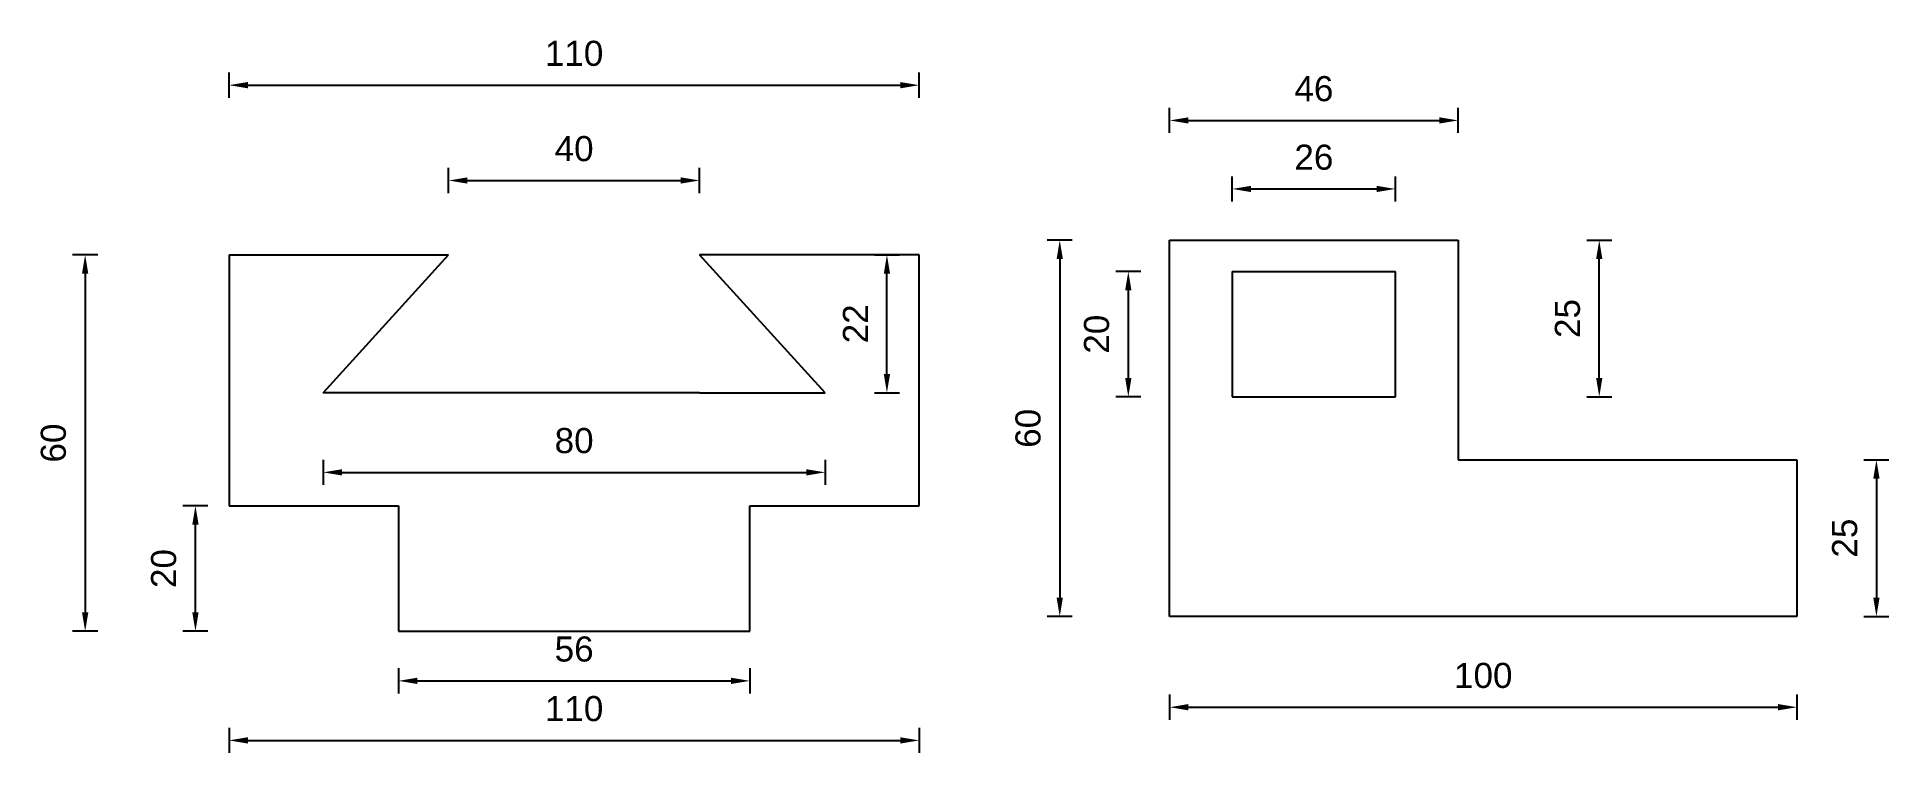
# Model space of a CAD drawing. Header units: millimetres. Extents: x 2100 to 32787, y 24082 to 35493.
# Drawn here: x 3776.9 to 4072.1, y 27564.6 to 27678.7 of the extents above; entities that cross this region are included whole.
import ezdxf

# ---------------------------------------------------------------- set-up
doc = ezdxf.new("R2010")
doc.units = ezdxf.units.MM
doc.linetypes.add('HIDDEN2', pattern=[4.7625, 3.175, -1.5875])
doc.layers.get('Defpoints').update_dxf_attribs({"color": 231, "linetype": 'HIDDEN2'})
doc.layers.add('ÖLÇÜ', color=181, linetype='Continuous')
doc.styles.get("Standard").update_dxf_attribs({"font": 'arial.ttf'})
doc.dimstyles.new('ISO-25', dxfattribs={"dimtxt": 4, "dimasz": 3, "dimexe": 2, "dimexo": 0.625, "dimgap": 3, "dimtad": 1, "dimtxsty": 'Standard', "dimcen": 2.5, "dimadec": 0, "dimazin": 0, "dimtfac": 1, "dimtix": 1, "dimtmove": 0, "dimatfit": 0, "dimfxl": 2, "dimfxlon": 1, "dimarcsym": 0})

msp = doc.modelspace()

# ---------------------------------------------------------------- blocks, each defined once
blk = doc.blocks.new('*D1596')
at = {"layer": 'Defpoints', "color": 0, "lineweight": 70, "transparency": 16777216}
for p in [(3882.5, 27655.86), (3842.5, 27644.01), (3882.5, 27644.01)]:
    blk.add_point(p, dxfattribs=at)
at = {"layer": 'ÖLÇÜ', "color": 0, "lineweight": -2, "transparency": 16777216}
for p, q in [((3842.5, 27653.86), (3842.5, 27657.86)), ((3882.5, 27653.86), (3882.5, 27657.86)), ((3845.5, 27655.86), (3879.5, 27655.86))]:
    blk.add_line(p, q, dxfattribs=at)
at = {"layer": 'ÖLÇÜ', "color": 0, "lineweight": 70, "transparency": 16777216}
for points in [[(3845.5, 27656.36), (3845.5, 27655.36), (3842.5, 27655.86)], [(3879.5, 27656.36), (3879.5, 27655.36), (3882.5, 27655.86)]]:
    blk.add_solid(points, dxfattribs=at)
at = {"layer": 'ÖLÇÜ', "color": 0, "transparency": 16777216, "insert": (3862.5, 27660.91), "char_height": 4, "attachment_point": 5}
blk.add_mtext('40', dxfattribs=at)
blk = doc.blocks.new('*D1597')
at = {"layer": 'Defpoints', "color": 0, "lineweight": 70, "transparency": 16777216}
for p in [(3917.5, 27671.05), (3807.5, 27644.01), (3917.5, 27644.01)]:
    blk.add_point(p, dxfattribs=at)
at = {"layer": 'ÖLÇÜ', "color": 0, "lineweight": -2, "transparency": 16777216}
for p, q in [((3807.5, 27669.05), (3807.5, 27673.05)), ((3917.5, 27669.05), (3917.5, 27673.05)), ((3810.5, 27671.05), (3914.5, 27671.05))]:
    blk.add_line(p, q, dxfattribs=at)
at = {"layer": 'ÖLÇÜ', "color": 0, "lineweight": 70, "transparency": 16777216}
for points in [[(3810.5, 27671.55), (3810.5, 27670.55), (3807.5, 27671.05)], [(3914.5, 27671.55), (3914.5, 27670.55), (3917.5, 27671.05)]]:
    blk.add_solid(points, dxfattribs=at)
at = {"layer": 'ÖLÇÜ', "color": 0, "transparency": 16777216, "insert": (3862.5, 27676.1), "char_height": 4, "attachment_point": 5}
blk.add_mtext('110', dxfattribs=at)
blk = doc.blocks.new('*D1598')
at = {"layer": 'Defpoints', "color": 0, "lineweight": 70, "transparency": 16777216}
for p in [(3807.5, 27644.01), (3784.56, 27584.01), (3807.5, 27584.01)]:
    blk.add_point(p, dxfattribs=at)
at = {"layer": 'ÖLÇÜ', "color": 0, "lineweight": -2, "transparency": 16777216}
for p, q in [((3786.56, 27644.01), (3782.56, 27644.01)), ((3784.56, 27641.01), (3784.56, 27587.01)), ((3786.56, 27584.01), (3782.56, 27584.01))]:
    blk.add_line(p, q, dxfattribs=at)
at = {"layer": 'ÖLÇÜ', "color": 0, "lineweight": 70, "transparency": 16777216}
for points in [[(3784.06, 27641.01), (3785.06, 27641.01), (3784.56, 27644.01)], [(3784.06, 27587.01), (3785.06, 27587.01), (3784.56, 27584.01)]]:
    blk.add_solid(points, dxfattribs=at)
at = {"layer": 'ÖLÇÜ', "color": 0, "transparency": 16777216, "insert": (3779.51, 27614.01), "char_height": 4, "attachment_point": 5, "rotation": 90}
blk.add_mtext('60', dxfattribs=at)
blk = doc.blocks.new('*D1599')
at = {"layer": 'Defpoints', "color": 0, "lineweight": 70, "transparency": 16777216}
for p in [(3807.5, 27604.01), (3917.5, 27604.01), (3917.5, 27566.62)]:
    blk.add_point(p, dxfattribs=at)
at = {"layer": 'ÖLÇÜ', "color": 0, "lineweight": -2, "transparency": 16777216}
for p, q in [((3807.5, 27568.62), (3807.5, 27564.62)), ((3810.5, 27566.62), (3914.5, 27566.62)), ((3917.5, 27568.62), (3917.5, 27564.62))]:
    blk.add_line(p, q, dxfattribs=at)
at = {"layer": 'ÖLÇÜ', "color": 0, "lineweight": 70, "transparency": 16777216}
for points in [[(3810.5, 27567.12), (3810.5, 27566.12), (3807.5, 27566.62)], [(3914.5, 27567.12), (3914.5, 27566.12), (3917.5, 27566.62)]]:
    blk.add_solid(points, dxfattribs=at)
at = {"layer": 'ÖLÇÜ', "color": 0, "transparency": 16777216, "insert": (3862.5, 27571.66), "char_height": 4, "attachment_point": 5}
blk.add_mtext('110', dxfattribs=at)
blk = doc.blocks.new('*D1600')
at = {"layer": 'Defpoints', "color": 0, "lineweight": 70, "transparency": 16777216}
for p in [(3834.5, 27584.01), (3890.5, 27584.01), (3890.5, 27576.11)]:
    blk.add_point(p, dxfattribs=at)
at = {"layer": 'ÖLÇÜ', "color": 0, "lineweight": -2, "transparency": 16777216}
for p, q in [((3834.5, 27578.11), (3834.5, 27574.11)), ((3890.5, 27578.11), (3890.5, 27574.11)), ((3837.5, 27576.11), (3887.5, 27576.11))]:
    blk.add_line(p, q, dxfattribs=at)
at = {"layer": 'ÖLÇÜ', "color": 0, "lineweight": 70, "transparency": 16777216}
for points in [[(3837.5, 27576.61), (3837.5, 27575.61), (3834.5, 27576.11)], [(3887.5, 27576.61), (3887.5, 27575.61), (3890.5, 27576.11)]]:
    blk.add_solid(points, dxfattribs=at)
at = {"layer": 'ÖLÇÜ', "color": 0, "transparency": 16777216, "insert": (3862.5, 27581.16), "char_height": 4, "attachment_point": 5}
blk.add_mtext('56', dxfattribs=at)
blk = doc.blocks.new('*D1601')
at = {"layer": 'Defpoints', "color": 0, "lineweight": 70, "transparency": 16777216}
for p in [(3802.14, 27604.01), (3834.5, 27604.01), (3834.5, 27584.01)]:
    blk.add_point(p, dxfattribs=at)
at = {"layer": 'ÖLÇÜ', "color": 0, "lineweight": -2, "transparency": 16777216}
for p, q in [((3804.14, 27604.01), (3800.14, 27604.01)), ((3802.14, 27587.01), (3802.14, 27601.01)), ((3804.14, 27584.01), (3800.14, 27584.01))]:
    blk.add_line(p, q, dxfattribs=at)
at = {"layer": 'ÖLÇÜ', "color": 0, "lineweight": 70, "transparency": 16777216}
for points in [[(3801.64, 27601.01), (3802.64, 27601.01), (3802.14, 27604.01)], [(3801.64, 27587.01), (3802.64, 27587.01), (3802.14, 27584.01)]]:
    blk.add_solid(points, dxfattribs=at)
at = {"layer": 'ÖLÇÜ', "color": 0, "transparency": 16777216, "insert": (3797.09, 27594.01), "char_height": 4, "attachment_point": 5, "rotation": 90}
blk.add_mtext('20', dxfattribs=at)
blk = doc.blocks.new('*D1602')
at = {"layer": 'Defpoints', "color": 0, "lineweight": 70, "transparency": 16777216}
for p in [(3822.5, 27622.01), (3902.5, 27622.01), (3902.5, 27609.34)]:
    blk.add_point(p, dxfattribs=at)
at = {"layer": 'ÖLÇÜ', "color": 0, "lineweight": -2, "transparency": 16777216}
for p, q in [((3822.5, 27611.34), (3822.5, 27607.34)), ((3902.5, 27611.34), (3902.5, 27607.34)), ((3825.5, 27609.34), (3899.5, 27609.34))]:
    blk.add_line(p, q, dxfattribs=at)
at = {"layer": 'ÖLÇÜ', "color": 0, "lineweight": 70, "transparency": 16777216}
for points in [[(3825.5, 27609.84), (3825.5, 27608.84), (3822.5, 27609.34)], [(3899.5, 27609.84), (3899.5, 27608.84), (3902.5, 27609.34)]]:
    blk.add_solid(points, dxfattribs=at)
at = {"layer": 'ÖLÇÜ', "color": 0, "transparency": 16777216, "insert": (3862.5, 27614.38), "char_height": 4, "attachment_point": 5}
blk.add_mtext('80', dxfattribs=at)
blk = doc.blocks.new('*D1603')
at = {"layer": 'Defpoints', "color": 0, "lineweight": 70, "transparency": 16777216}
for p in [(3902.5, 27644.01), (3912.36, 27644.01), (3902.5, 27622.01)]:
    blk.add_point(p, dxfattribs=at)
at = {"layer": 'ÖLÇÜ', "color": 0, "lineweight": -2, "transparency": 16777216}
for p, q in [((3910.36, 27644.01), (3914.36, 27644.01)), ((3912.36, 27625.01), (3912.36, 27641.01)), ((3910.36, 27622.01), (3914.36, 27622.01))]:
    blk.add_line(p, q, dxfattribs=at)
at = {"layer": 'ÖLÇÜ', "color": 0, "lineweight": 70, "transparency": 16777216}
for points in [[(3911.86, 27641.01), (3912.86, 27641.01), (3912.36, 27644.01)], [(3911.86, 27625.01), (3912.86, 27625.01), (3912.36, 27622.01)]]:
    blk.add_solid(points, dxfattribs=at)
at = {"layer": 'ÖLÇÜ', "color": 0, "transparency": 16777216, "insert": (3907.35, 27633.01), "char_height": 4, "attachment_point": 5, "rotation": 90}
blk.add_mtext('22', dxfattribs=at)
blk = doc.blocks.new('*D1604')
at = {"layer": 'Defpoints', "color": 0, "lineweight": 70, "transparency": 16777216}
for p in [(3993.42, 27654.51), (3967.42, 27641.36), (3993.42, 27641.36)]:
    blk.add_point(p, dxfattribs=at)
at = {"layer": 'ÖLÇÜ', "color": 0, "lineweight": -2, "transparency": 16777216}
for p, q in [((3967.42, 27652.51), (3967.42, 27656.51)), ((3970.42, 27654.51), (3990.42, 27654.51)), ((3993.42, 27652.51), (3993.42, 27656.51))]:
    blk.add_line(p, q, dxfattribs=at)
at = {"layer": 'ÖLÇÜ', "color": 0, "lineweight": 70, "transparency": 16777216}
for points in [[(3970.42, 27655.01), (3970.42, 27654.01), (3967.42, 27654.51)], [(3990.42, 27655.01), (3990.42, 27654.01), (3993.42, 27654.51)]]:
    blk.add_solid(points, dxfattribs=at)
at = {"layer": 'ÖLÇÜ', "color": 0, "transparency": 16777216, "insert": (3980.42, 27659.55), "char_height": 4, "attachment_point": 5}
blk.add_mtext('26', dxfattribs=at)
blk = doc.blocks.new('*D1605')
at = {"layer": 'Defpoints', "color": 0, "lineweight": 70, "transparency": 16777216}
for p in [(4003.42, 27665.43), (3957.42, 27646.36), (4003.42, 27646.36)]:
    blk.add_point(p, dxfattribs=at)
at = {"layer": 'ÖLÇÜ', "color": 0, "lineweight": -2, "transparency": 16777216}
for p, q in [((3957.42, 27663.43), (3957.42, 27667.43)), ((4003.42, 27663.43), (4003.42, 27667.43)), ((3960.42, 27665.43), (4000.42, 27665.43))]:
    blk.add_line(p, q, dxfattribs=at)
at = {"layer": 'ÖLÇÜ', "color": 0, "lineweight": 70, "transparency": 16777216}
for points in [[(3960.42, 27665.93), (3960.42, 27664.93), (3957.42, 27665.43)], [(4000.42, 27665.93), (4000.42, 27664.93), (4003.42, 27665.43)]]:
    blk.add_solid(points, dxfattribs=at)
at = {"layer": 'ÖLÇÜ', "color": 0, "transparency": 16777216, "insert": (3980.42, 27670.47), "char_height": 4, "attachment_point": 5}
blk.add_mtext('46', dxfattribs=at)
blk = doc.blocks.new('*D1606')
at = {"layer": 'Defpoints', "color": 0, "lineweight": 70, "transparency": 16777216}
for p in [(3967.42, 27641.36), (3950.84, 27621.36), (3967.42, 27621.36)]:
    blk.add_point(p, dxfattribs=at)
at = {"layer": 'ÖLÇÜ', "color": 0, "lineweight": -2, "transparency": 16777216}
for p, q in [((3952.84, 27641.36), (3948.84, 27641.36)), ((3950.84, 27638.36), (3950.84, 27624.36)), ((3952.84, 27621.36), (3948.84, 27621.36))]:
    blk.add_line(p, q, dxfattribs=at)
at = {"layer": 'ÖLÇÜ', "color": 0, "lineweight": 70, "transparency": 16777216}
for points in [[(3950.34, 27638.36), (3951.34, 27638.36), (3950.84, 27641.36)], [(3950.34, 27624.36), (3951.34, 27624.36), (3950.84, 27621.36)]]:
    blk.add_solid(points, dxfattribs=at)
at = {"layer": 'ÖLÇÜ', "color": 0, "transparency": 16777216, "insert": (3945.8, 27631.36), "char_height": 4, "attachment_point": 5, "rotation": 90}
blk.add_mtext('20', dxfattribs=at)
blk = doc.blocks.new('*D1607')
at = {"layer": 'Defpoints', "color": 0, "lineweight": 70, "transparency": 16777216}
for p in [(3957.42, 27646.36), (3939.91, 27586.36), (3957.42, 27586.36)]:
    blk.add_point(p, dxfattribs=at)
at = {"layer": 'ÖLÇÜ', "color": 0, "lineweight": -2, "transparency": 16777216}
for p, q in [((3941.91, 27646.36), (3937.91, 27646.36)), ((3939.91, 27643.36), (3939.91, 27589.36)), ((3941.91, 27586.36), (3937.91, 27586.36))]:
    blk.add_line(p, q, dxfattribs=at)
at = {"layer": 'ÖLÇÜ', "color": 0, "lineweight": 70, "transparency": 16777216}
for points in [[(3939.41, 27643.36), (3940.41, 27643.36), (3939.91, 27646.36)], [(3939.41, 27589.36), (3940.41, 27589.36), (3939.91, 27586.36)]]:
    blk.add_solid(points, dxfattribs=at)
at = {"layer": 'ÖLÇÜ', "color": 0, "transparency": 16777216, "insert": (3934.87, 27616.36), "char_height": 4, "attachment_point": 5, "rotation": 90}
blk.add_mtext('60', dxfattribs=at)
blk = doc.blocks.new('*D1608')
at = {"layer": 'Defpoints', "color": 0, "lineweight": 70, "transparency": 16777216}
for p in [(3957.42, 27586.36), (4057.42, 27586.36), (4057.42, 27571.91)]:
    blk.add_point(p, dxfattribs=at)
at = {"layer": 'ÖLÇÜ', "color": 0, "lineweight": -2, "transparency": 16777216}
for p, q in [((3957.42, 27573.91), (3957.42, 27569.91)), ((3960.42, 27571.91), (4054.42, 27571.91)), ((4057.42, 27573.91), (4057.42, 27569.91))]:
    blk.add_line(p, q, dxfattribs=at)
at = {"layer": 'ÖLÇÜ', "color": 0, "lineweight": 70, "transparency": 16777216}
for points in [[(3960.42, 27572.41), (3960.42, 27571.41), (3957.42, 27571.91)], [(4054.42, 27572.41), (4054.42, 27571.41), (4057.42, 27571.91)]]:
    blk.add_solid(points, dxfattribs=at)
at = {"layer": 'ÖLÇÜ', "color": 0, "transparency": 16777216, "insert": (4007.42, 27576.95), "char_height": 4, "attachment_point": 5}
blk.add_mtext('100', dxfattribs=at)
blk = doc.blocks.new('*D1609')
at = {"layer": 'Defpoints', "color": 0, "lineweight": 70, "transparency": 16777216}
for p in [(4057.42, 27611.36), (4057.42, 27586.36), (4070.09, 27586.36)]:
    blk.add_point(p, dxfattribs=at)
at = {"layer": 'ÖLÇÜ', "color": 0, "lineweight": -2, "transparency": 16777216}
for p, q in [((4068.09, 27611.36), (4072.09, 27611.36)), ((4070.09, 27608.36), (4070.09, 27589.36)), ((4068.09, 27586.36), (4072.09, 27586.36))]:
    blk.add_line(p, q, dxfattribs=at)
at = {"layer": 'ÖLÇÜ', "color": 0, "lineweight": 70, "transparency": 16777216}
for points in [[(4069.59, 27608.36), (4070.59, 27608.36), (4070.09, 27611.36)], [(4069.59, 27589.36), (4070.59, 27589.36), (4070.09, 27586.36)]]:
    blk.add_solid(points, dxfattribs=at)
at = {"layer": 'ÖLÇÜ', "color": 0, "transparency": 16777216, "insert": (4065.05, 27598.86), "char_height": 4, "attachment_point": 5, "rotation": 90}
blk.add_mtext('25', dxfattribs=at)
blk = doc.blocks.new('*D1610')
at = {"layer": 'Defpoints', "color": 0, "lineweight": 70, "transparency": 16777216}
for p in [(3993.42, 27646.36), (4025.91, 27646.36), (3993.42, 27621.36)]:
    blk.add_point(p, dxfattribs=at)
at = {"layer": 'ÖLÇÜ', "color": 0, "lineweight": -2, "transparency": 16777216}
for p, q in [((4023.91, 27646.36), (4027.91, 27646.36)), ((4025.91, 27624.36), (4025.91, 27643.36)), ((4023.91, 27621.36), (4027.91, 27621.36))]:
    blk.add_line(p, q, dxfattribs=at)
at = {"layer": 'ÖLÇÜ', "color": 0, "lineweight": 70, "transparency": 16777216}
for points in [[(4025.41, 27643.36), (4026.41, 27643.36), (4025.91, 27646.36)], [(4025.41, 27624.36), (4026.41, 27624.36), (4025.91, 27621.36)]]:
    blk.add_solid(points, dxfattribs=at)
at = {"layer": 'ÖLÇÜ', "color": 0, "transparency": 16777216, "insert": (4020.86, 27633.86), "char_height": 4, "attachment_point": 5, "rotation": 90}
blk.add_mtext('25', dxfattribs=at)

# ---------------------------------------------------------------- dimensions: what is measured, and where the dimension line sits
at = {"layer": 'ÖLÇÜ'}
for base, p1, p2, picture, middle in [((3917.497, 27671.054), (3807.497, 27644.007), (3917.497, 27644.007), '*D1597', (3862.497, 27676.096)), ((4003.416, 27665.429), (3957.416, 27646.357), (4003.416, 27646.357), '*D1605', (3980.416, 27670.471)), ((3882.497, 27655.863), (3842.497, 27644.007), (3882.497, 27644.007), '*D1596', (3862.497, 27660.906)), ((3993.416, 27654.511), (3967.416, 27641.357), (3993.416, 27641.357), '*D1604', (3980.416, 27659.553)), ((3902.497, 27609.342), (3822.497, 27622.007), (3902.497, 27622.007), '*D1602', (3862.497, 27614.384)), ((3917.497, 27566.619), (3807.497, 27604.007), (3917.497, 27604.007), '*D1599', (3862.497, 27571.661)), ((3890.497, 27576.113), (3834.497, 27584.007), (3890.497, 27584.007), '*D1600', (3862.497, 27581.155)), ((4057.416, 27571.912), (3957.416, 27586.357), (4057.416, 27586.357), '*D1608', (4007.416, 27576.954))]:
    dim = msp.add_linear_dim(base=base, p1=p1, p2=p2, dimstyle='ISO-25', dxfattribs=at)
    dim.commit()
    dim.dimension.update_dxf_attribs({"geometry": picture, "text_midpoint": middle})
for base, p1, p2, picture, middle in [((3939.913, 27586.357), (3957.416, 27646.357), (3957.416, 27586.357), '*D1607', (3934.871, 27616.357)), ((4025.906, 27646.357), (3993.416, 27621.357), (3993.416, 27646.357), '*D1610', (4020.863, 27633.857)), ((3784.557, 27584.007), (3807.497, 27644.007), (3807.497, 27584.007), '*D1598', (3779.514, 27614.007)), ((3912.358, 27644.007), (3902.497, 27622.007), (3902.497, 27644.007), '*D1603', (3907.349, 27633.007)), ((3950.84, 27621.357), (3967.416, 27641.357), (3967.416, 27621.357), '*D1606', (3945.798, 27631.357)), ((4070.09, 27586.357), (4057.416, 27611.357), (4057.416, 27586.357), '*D1609', (4065.047, 27598.857)), ((3802.135, 27604.007), (3834.497, 27584.007), (3834.497, 27604.007), '*D1601', (3797.093, 27594.007))]:
    dim = msp.add_linear_dim(base=base, p1=p1, p2=p2, angle=90, dimstyle='ISO-25', dxfattribs=at)
    dim.commit()
    dim.dimension.update_dxf_attribs({"geometry": picture, "text_midpoint": middle})

# ---------------------------------------------------------------- linework, layer by layer
for p, q in [((3957.416, 27586.357), (3957.416, 27646.357)), ((3957.416, 27646.357), (3957.416, 27646.357)), ((3957.416, 27646.357), (3967.416, 27646.357)), ((3967.416, 27646.357), (4003.416, 27646.357)), ((4003.416, 27646.357), (4003.416, 27611.357)), ((3807.497, 27644.007), (3807.497, 27604.007)), ((3807.497, 27644.007), (3842.497, 27644.007)), ((3822.497, 27622.007), (3842.497, 27644.007)), ((3917.497, 27644.007), (3882.497, 27644.007)), ((3902.497, 27622.007), (3882.497, 27644.007)), ((3917.497, 27604.007), (3917.497, 27644.007)), ((3967.416, 27641.357), (3993.416, 27641.357)), ((3967.416, 27641.357), (3967.416, 27621.357)), ((3993.416, 27621.357), (3993.416, 27641.357)), ((3842.497, 27622.007), (3822.497, 27622.007)), ((3822.497, 27622.007), (3822.497, 27622.007)), ((3882.497, 27622.007), (3842.497, 27622.007)), ((3882.497, 27622.007), (3902.497, 27622.007)), ((3882.497, 27622.007), (3882.497, 27622.007)), ((3902.497, 27622.007), (3902.497, 27622.007)), ((3967.416, 27621.357), (3993.416, 27621.357)), ((4003.416, 27611.357), (4057.416, 27611.357)), ((4057.416, 27611.357), (4057.416, 27586.357)), ((3807.497, 27604.007), (3834.497, 27604.007)), ((3834.497, 27604.007), (3834.497, 27584.007)), ((3890.497, 27584.007), (3890.497, 27604.007)), ((3890.497, 27604.007), (3890.497, 27604.007)), ((3890.497, 27604.007), (3917.497, 27604.007)), ((3917.497, 27604.007), (3917.497, 27604.007)), ((3834.497, 27584.007), (3834.497, 27584.007)), ((3834.497, 27584.007), (3890.497, 27584.007)), ((4037.416, 27586.357), (3957.416, 27586.357)), ((3957.416, 27586.357), (3957.416, 27586.357)), ((4057.416, 27586.357), (4037.416, 27586.357))]:
    msp.add_line(p, q)

msp.set_redraw_order([(e.dxf.handle, doc.entitydb.next_handle()) for e in msp.query("TEXT MTEXT ATTDEF DIMENSION ARC_DIMENSION")])  # texts and dimensions are drawn at this point

doc.saveas('drawing.dxf')
